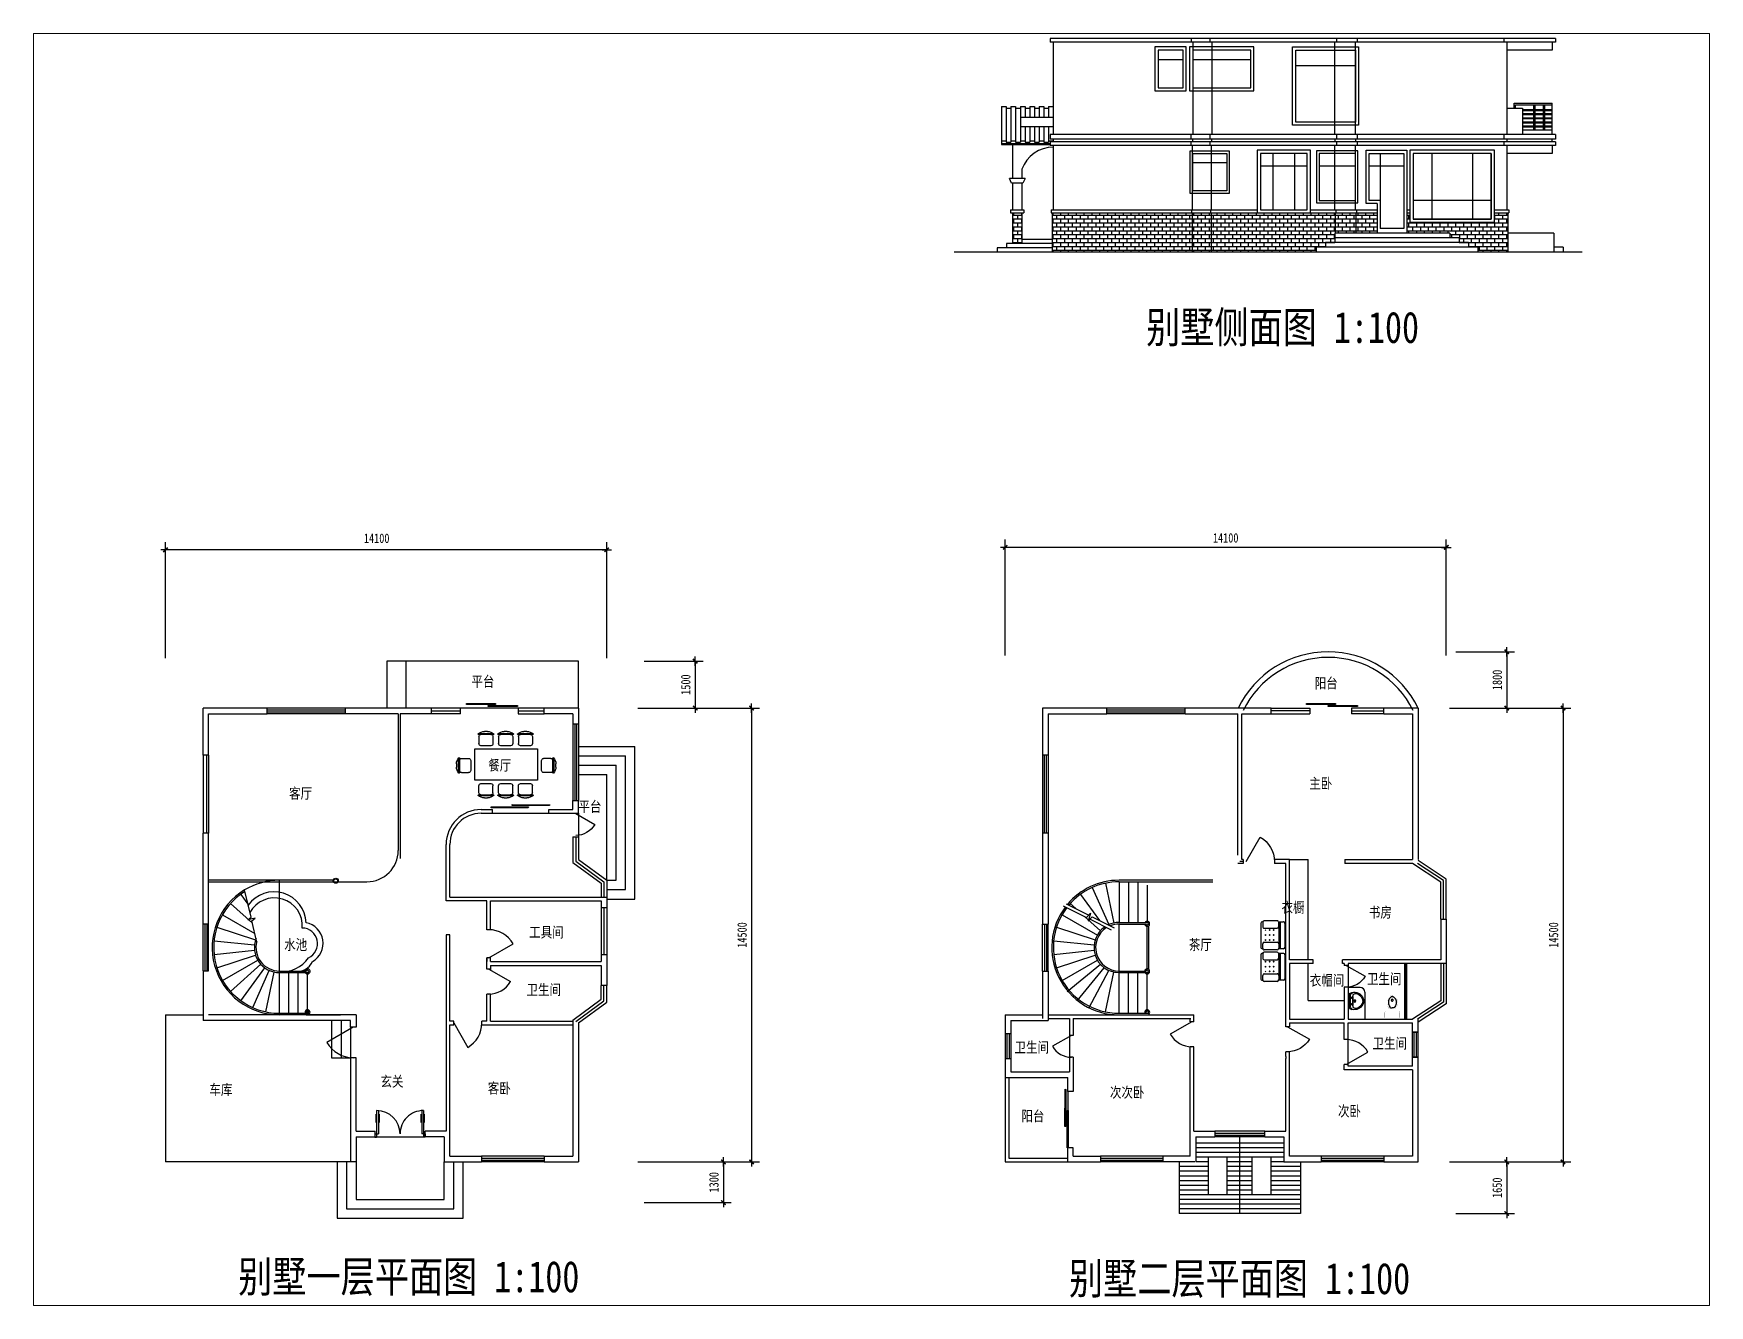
# Paper-space layout 'Layout1' of a CAD drawing. Header units: millimetres. Extents: x 26 to 231, y 20 to 176.
# The model-space entities are those that its viewports show. They can reach past a viewport. Long polylines and large blocks are cut down to what shows.
import ezdxf

# ---------------------------------------------------------------- set-up
doc = ezdxf.new("R2010")
doc.units = ezdxf.units.MM
for name, color, linetype in [('侧面', 254, 'Continuous'), ('墙体', 6, 'Continuous'), ('文字标注', 2, 'Continuous'), ('楼梯', 9, 'Continuous'), ('窗户', 4, 'Continuous'), ('长度标注', 3, 'Continuous')]:
    doc.layers.add(name, color=color, linetype=linetype)
doc.styles.get("Standard").update_dxf_attribs({"font": 'arial.ttf'})
doc.styles.add('黑体', font='simhei.ttf', dxfattribs={"width": 0.8})
doc.dimstyles.new('DIMN', dxfattribs={"dimtxt": 300, "dimasz": 1, "dimexe": 250, "dimexo": 300, "dimgap": 150, "dimtad": 1, "dimdec": 0, "dimzin": 0, "dimdsep": 46, "dimtxsty": '黑体', "dimblk": '_di', "dimcen": 0.09, "dimclrt": 7, "dimadec": 0, "dimazin": 0, "dimtfac": 1, "dimtdec": 0, "dimtix": 1, "dimtmove": 2, "dimatfit": 3, "dimldrblk": '_di', "dimfxl": 1, "dimtolj": 1, "dimtzin": 0, "dimarcsym": 0})

psp = doc.layouts.get("Layout1")

msp = doc.modelspace()

# ---------------------------------------------------------------- texts
at = {"layer": '文字标注', "style": '黑体', "width": 0.8}
for s, height, p in [('别墅侧面图 1:100', 1000, (41925, 43137.2)), ('平台', 336.68, (20360.4, 32152.3)), ('阳台', 336.68, (47313.3, 32099.7)), ('餐厅', 336.68, (20901.2, 29476.9)), ('客厅', 336.68, (14536, 28577.8)), ('主卧', 336.68, (47138.6, 28893.7)), ('平台', 336.68, (23785.4, 28155)), ('衣橱', 336.68, (46251.1, 24932.1)), ('书房', 336.68, (49043, 24777.7)), ('水池', 336.68, (14378.2, 23741.7)), ('工具间', 336.68, (22209.1, 24140.2)), ('茶厅', 336.68, (43290.3, 23741.6)), ('卫生间', 336.68, (48980.8, 22649.5)), ('卫生间', 336.68, (22124.1, 22304.4)), ('衣帽间', 336.68, (47155.4, 22601.6)), ('卫生间', 336.68, (49159.7, 20591.3)), ('卫生间', 336.68, (37719.4, 20464)), ('车库', 336.68, (11989.2, 19110.5)), ('玄关', 336.68, (17457, 19373.9)), ('客卧', 336.68, (20886.9, 19156.6)), ('次次卧', 336.68, (40768.8, 19024)), ('次卧', 336.68, (48055.5, 18426.6)), ('阳台', 336.68, (37941.2, 18267.8)), ('别墅一层平面图 1:100', 1000, (12908.9, 12806.1)), ('别墅二层平面图 1:100', 1000, (39458.8, 12745.9))]:
    msp.add_text(s, height=height, dxfattribs=at).set_placement(p)

# ---------------------------------------------------------------- blocks, each defined once
blk = doc.blocks.new('_di')
blk.add_line((-150, 0), (150, 0))
at = {"const_width": 50}
blk.add_lwpolyline([(-70, -70), (70, 70)], dxfattribs=at)
blk = doc.blocks.new('*D16')
at = {"layer": 'Defpoints', "color": 0, "transparency": 16777216}
for p in [(10585, 36526), (10585, 32770), (24685, 32769)]:
    blk.add_point(p, dxfattribs=at)
at = {"layer": '长度标注', "color": 0, "lineweight": -2, "transparency": 16777216}
for p, q in [((10585, 33070), (10585, 36776)), ((24685, 36526), (10586, 36526)), ((24685, 33069), (24686, 36776))]:
    blk.add_line(p, q, dxfattribs=at)
for p, rotation in [((10585, 36526), 179.9996573850728), ((24686, 36526), 359.9996573850728)]:
    blk.add_blockref('_di', p, dxfattribs=dict(at, rotation=rotation))
at = {"layer": '长度标注', "color": 7, "transparency": 16777216, "insert": (17335, 36894), "char_height": 300, "attachment_point": 5, "rotation": 359.9997, "style": '黑体'}
blk.add_mtext('\\A1;14100', dxfattribs=at)
blk = doc.blocks.new('door')
for p, q in [((-0.483, 0.396), (-0.483, 0.235)), ((-0.467, 0.471), (-0.467, -0.062)), ((-0.433, 0.47), (-0.433, 0.004)), ((-0.417, 0.396), (-0.417, 0.235)), ((0.417, 0.396), (0.417, 0.235)), ((0.433, 0.47), (0.433, 0.004)), ((0.467, 0.471), (0.467, -0.062)), ((0.483, 0.396), (0.483, 0.235)), ((-0.5, 0.004), (-0.433, 0.004)), ((-0.5, 0.004), (-0.5, -0.062)), ((0.5, 0.004), (0.433, 0.004)), ((0.5, 0.004), (0.5, -0.062)), ((-0.5, -0.062), (-0.467, -0.062)), ((0.5, -0.062), (0.467, -0.062))]:
    blk.add_line(p, q)
for centre, start, end in [((-0.467, 0.004), 0, 90), ((0.467, 0.004), 90, 180)]:
    blk.add_arc(centre, 0.467, start, end)
blk = doc.blocks.new('_db')
blk.add_line((-0.5, 0), (0, -0.866))
blk.add_arc((-0.5, 0), 1, 300, 0)
blk = doc.blocks.new('_wb')
for p, q in [((-0.5, 0.5), (0.5, 0.5)), ((0.5, 0.167), (-0.5, 0.167)), ((0.5, -0.167), (-0.5, -0.167)), ((-0.5, -0.5), (0.5, -0.5))]:
    blk.add_line(p, q)
blk = doc.blocks.new('*D10')
at = {"layer": 'Defpoints', "color": 0, "transparency": 16777216}
for p in [(51318, 31470), (51318, 16970), (55248, 16970)]:
    blk.add_point(p, dxfattribs=at)
at = {"layer": '长度标注', "color": 0, "lineweight": -2, "transparency": 16777216}
for p, q in [((51618, 31470), (55498, 31470)), ((55248, 31469), (55248, 16971)), ((51618, 16970), (55498, 16970))]:
    blk.add_line(p, q, dxfattribs=at)
for p, rotation in [((55248, 31470), 90), ((55248, 16970), 270)]:
    blk.add_blockref('_di', p, dxfattribs=dict(at, rotation=rotation))
at = {"layer": '长度标注', "color": 7, "transparency": 16777216, "insert": (54946, 24220), "char_height": 300, "attachment_point": 5, "rotation": 90, "style": '黑体'}
blk.add_mtext('\\A1;14500', dxfattribs=at)
blk = doc.blocks.new('*D11')
at = {"layer": 'Defpoints', "color": 0, "transparency": 16777216}
for p in [(25385, 31470), (25385, 16970), (29315, 16970)]:
    blk.add_point(p, dxfattribs=at)
at = {"layer": '长度标注', "color": 0, "lineweight": -2, "transparency": 16777216}
for p, q in [((25685, 31470), (29565, 31470)), ((29315, 31469), (29315, 16971)), ((25685, 16970), (29565, 16970))]:
    blk.add_line(p, q, dxfattribs=at)
for p, rotation in [((29315, 31470), 90), ((29315, 16970), 270)]:
    blk.add_blockref('_di', p, dxfattribs=dict(at, rotation=rotation))
at = {"layer": '长度标注', "color": 7, "transparency": 16777216, "insert": (29013, 24220), "char_height": 300, "attachment_point": 5, "rotation": 90, "style": '黑体'}
blk.add_mtext('\\A1;14500', dxfattribs=at)
blk = doc.blocks.new('mt2')
for p, q in [((240, 0), (-240, 0)), ((-237, 0), (239, 0)), ((240, 0), (270, -79)), ((-213, -36), (-271, -91)), ((-240, 0), (-270, -79)), ((-179, -23), (181, -23)), ((141, -105), (-141, -105)), ((-141, -105), (141, -105)), ((217, -37), (274, -95))]:
    blk.add_line(p, q)
for centre, radius in [((-99, -65), 16.3), ((2, -172), 31.6), ((2, -172), 23), ((101, -65), 16.3)]:
    blk.add_circle(centre, radius)
for centre, radius, start, end in [((28, -152), 307, 166.1751, 244.7296), ((-141, -205), 100, 90, 190.5602), ((0, -179), 243, 190.5602, 349.4398), ((-179, -73), 50, 90, 133.181), ((0, -201), 250, 245.8071, 296.4628), ((28, -152), 307, 266.589, 266.5936), ((-28, -152), 307, 297.0639, 13.8249), ((141, -205), 100, 349.4398, 90), ((181, -73), 50, 44.5607, 90)]:
    blk.add_arc(centre, radius, start, end)
at = {"width": 0.8, "flags": 9}
for tag in ['XSIZE', 'YSIZE']:
    blk.add_attdef(tag, (0, 0), '', height=0.5, dxfattribs=at)
blk = doc.blocks.new('*D12')
at = {"layer": 'Defpoints', "color": 0, "transparency": 16777216}
for p in [(25585, 16970), (25585, 15670), (28415, 15670)]:
    blk.add_point(p, dxfattribs=at)
at = {"layer": '长度标注', "color": 0, "lineweight": -2, "transparency": 16777216}
for p, q in [((25885, 16970), (28665, 16970)), ((28415, 16969), (28415, 15671)), ((25885, 15670), (28665, 15670))]:
    blk.add_line(p, q, dxfattribs=at)
for p, rotation in [((28415, 16970), 90), ((28415, 15670), 270)]:
    blk.add_blockref('_di', p, dxfattribs=dict(at, rotation=rotation))
at = {"layer": '长度标注', "color": 7, "transparency": 16777216, "insert": (28113, 16320), "char_height": 300, "attachment_point": 5, "rotation": 90, "style": '黑体'}
blk.add_mtext('\\A1;1300', dxfattribs=at)
blk = doc.blocks.new('tlm')
for points in [[(0.18, 0.178), (0.177, 0.16), (-0.617, 0.16), (-0.617, 0.181)], [(0.632, 0.226), (0.629, 0.208), (-0.164, 0.208), (-0.164, 0.229)]]:
    blk.add_lwpolyline(points, close=True)
blk = doc.blocks.new('_gc')
for p, q in [((-0.5, -0.5), (-0.5, 0.5)), ((-0.5, 0.2), (0.5, 0.2)), ((0.5, -0.5), (0.5, 0.5)), ((-0.5, -0.2), (0.5, -0.2))]:
    blk.add_line(p, q)
blk = doc.blocks.new('mt1')
for p, q in [((-572, 18), (-536, 18)), ((-572, 18), (-572, 18)), ((-536, -22), (-572, -21))]:
    blk.add_line(p, q)
at = {"const_width": 1.5}
for points in [[(-715, 0, -0.037932), (-709, 28, -0.057502), (-702, 46, -0.011128), (-686, 72, -0.047419), (-682, 78, -0.013557), (-669, 92, -0.010422), (-651, 109, -0.006492), (-632, 126, -0.010986), (-621, 135, -0.031118), (-607, 144, -0.031821), (-592, 152, -0.025304), (-572, 159, -0.028493), (-555, 164), (-520, 171), (-500, 175, -0.104917), (-492, 175, 0.047512), (-474, 173, 0.018859), (-460, 173, -0.025251), (-449, 173, -0.024361), (-434, 171, -0.018727), (-416, 168, -0.011084), (-401, 164, -0.017664), (-391, 161, -0.012553), (-375, 154, -0.012341), (-358, 147), (-320, 128, -0.005054), (-308, 122, -0.002567), (-285, 110)], [(-715, 0, 0.037932), (-709, -28, 0.057502), (-702, -46, 0.011128), (-686, -72, 0.047419), (-682, -78, 0.013557), (-669, -92, 0.010422), (-651, -109, 0.006492), (-632, -126, 0.010986), (-621, -135, 0.031118), (-607, -144, 0.031821), (-592, -152, 0.025304), (-572, -159, 0.028493), (-555, -164), (-520, -171), (-500, -175, 0.104917), (-492, -175, -0.047512), (-474, -173, -0.018859), (-460, -173, 0.025251), (-449, -173, 0.024361), (-434, -171, 0.018727), (-416, -168, 0.011084), (-401, -164, 0.017664), (-391, -161, 0.012553), (-375, -154, 0.012341), (-358, -147), (-320, -128, 0.005054), (-308, -122, 0.002567), (-285, -110)], [(-155, 240, 0.414214), (-220, 175, 0.414214)], [(-220, -175, 0.414214), (-155, -240, 0.414214)]]:
    blk.add_lwpolyline(points, format="xyb", dxfattribs=at)
for points in [[(-672, -1, -0.054114), (-666, 25, -0.08891), (-658, 39, -0.006714), (-643, 55, -0.014531), (-636, 63, -0.010713), (-618, 80, -0.017575), (-606, 90, -0.037222), (-591, 100, -0.034599), (-573, 109, -0.02298), (-556, 115, -0.023613), (-539, 119, -0.014842), (-522, 122, -0.012533), (-502, 125, -0.021838), (-477, 126, -0.029407), (-459, 125, -0.029465), (-436, 121, -0.031881), (-416, 114), (-371, 97), (-337, 83, -0.135973), (-324, 73, -0.099517), (-314, 52, -0.016651), (-311, 40, -0.010977), (-308, 20, -0.015331), (-308, 12, -0.010106), (-307, -1)], [(-672, -1, 0.054114), (-666, -26, 0.08891), (-658, -40, 0.006714), (-643, -57, 0.014531), (-636, -64, 0.010713), (-618, -82, 0.017575), (-606, -92, 0.037222), (-591, -102, 0.034599), (-573, -111, 0.02298), (-556, -117, 0.023613), (-539, -121, 0.014842), (-522, -124, 0.012533), (-502, -126, 0.021838), (-477, -127, 0.029407), (-459, -126, 0.029465), (-436, -122, 0.031881), (-416, -116), (-371, -99), (-337, -85, 0.135973), (-324, -75, 0.099517), (-314, -54, 0.016651), (-311, -41, 0.010977), (-308, -21, 0.015331), (-308, -13, 0.010106), (-307, -1)]]:
    blk.add_lwpolyline(points, format="xyb")
for points in [[(-220, 110), (-285, 110)], [(-220, 175), (-220, -175)], [(0, 240), (-155, 240)], [(0, -240), (0, 240)], [(-285, -110), (-220, -110)], [(-155, -240), (0, -240)]]:
    blk.add_lwpolyline(points, dxfattribs=at)
for centre, radius, start, end in [((-549, -3), 33.2, 100.0495, 259.9505), ((-536, -2), 20, 270, 90)]:
    blk.add_arc(centre, radius, start, end)
at = {"width": 0.8, "flags": 9}
for tag in ['XSIZE', 'YSIZE']:
    blk.add_attdef(tag, (0, 0), '', height=0.5, dxfattribs=at)
blk = doc.blocks.new('*D17')
at = {"layer": 'Defpoints', "color": 0, "transparency": 16777216}
for p in [(37418, 36606), (37418, 32849), (51518, 32849)]:
    blk.add_point(p, dxfattribs=at)
at = {"layer": '长度标注', "color": 0, "lineweight": -2, "transparency": 16777216}
for p, q in [((37418, 33149), (37418, 36856)), ((51517, 36606), (37419, 36606)), ((51518, 33149), (51518, 36856))]:
    blk.add_line(p, q, dxfattribs=at)
for p, rotation in [((37418, 36606), 179.9996573850728), ((51518, 36606), 359.9996573850728)]:
    blk.add_blockref('_di', p, dxfattribs=dict(at, rotation=rotation))
at = {"layer": '长度标注', "color": 7, "transparency": 16777216, "insert": (44468, 36907), "char_height": 300, "attachment_point": 5, "rotation": 359.9997, "style": '黑体'}
blk.add_mtext('\\A1;14100', dxfattribs=at)
blk = doc.blocks.new('cz')
for p, q in [((-689, 1088), (-589, 1088)), ((-57, 1088), (42, 1088)), ((574, 1088), (673, 1088)), ((-869, 988), (-409, 988)), ((-864, 920), (-864, 695)), ((-797, 628), (-482, 628)), ((-414, 920), (-414, 695)), ((-238, 988), (222, 988)), ((-233, 920), (-233, 695)), ((-165, 628), (150, 628)), ((217, 920), (217, 695)), ((394, 988), (854, 988)), ((399, 920), (399, 695)), ((466, 628), (781, 628)), ((849, 920), (849, 695)), ((-1614, -52), (-1614, 47)), ((-1514, -232), (-1514, 228)), ((-1447, 223), (-1222, 223)), ((-1154, -160), (-1154, 155)), ((-1023, 524), (-1023, -476)), ((977, 524), (-1023, 524)), ((977, -476), (977, 524)), ((1107, 155), (1107, -160)), ((1400, 223), (1175, 223)), ((1467, 228), (1467, -232)), ((1567, 47), (1567, -52)), ((-1447, -227), (-1222, -227)), ((-1023, -476), (977, -476)), ((1400, -227), (1175, -227)), ((-409, -940), (-869, -940)), ((-864, -873), (-864, -648)), ((-482, -580), (-797, -580)), ((-589, -1040), (-689, -1040)), ((-414, -873), (-414, -648)), ((222, -940), (-238, -940)), ((-233, -873), (-233, -648)), ((150, -580), (-165, -580)), ((42, -1040), (-57, -1040)), ((217, -873), (217, -648)), ((854, -940), (394, -940)), ((399, -873), (399, -648)), ((781, -580), (466, -580)), ((673, -1040), (574, -1040)), ((849, -873), (849, -648))]:
    blk.add_line(p, q)
for centre, radius, start, end in [((-679, 772), 316, 91.7651, 130.7265), ((-599, 772), 316, 49.2735, 88.2349), ((-48, 772), 316, 91.7651, 130.7265), ((32, 772), 316, 49.2735, 88.2349), ((584, 772), 316, 91.7651, 130.7265), ((664, 772), 316, 49.2735, 88.2349), ((-878, 1004), 10, 130.7265, 202.67), ((-869, 1008), 20, 202.67, 270), ((-639, -1690), 2713, 84.8023, 95.1977), ((-797, 920), 67.5, 90, 180), ((-797, 695), 67.5, 180, 270), ((-482, 920), 67.5, 0, 90), ((-482, 695), 67.5, 270, 0), ((-409, 1008), 20, 270, 337.33), ((-400, 1004), 10, 337.33, 49.2735), ((-247, 1004), 10, 130.7265, 202.67), ((-238, 1008), 20, 202.67, 270), ((-8, -1690), 2713, 84.8023, 95.1977), ((-165, 920), 67.5, 90, 180), ((-165, 695), 67.5, 180, 270), ((150, 920), 67.5, 0, 90), ((150, 695), 67.5, 270, 0), ((222, 1008), 20, 270, 337.33), ((232, 1004), 10, 337.33, 49.2735), ((384, 1004), 10, 130.7265, 202.67), ((394, 1008), 20, 202.67, 270), ((624, -1690), 2713, 84.8023, 95.1977), ((466, 920), 67.5, 90, 180), ((466, 695), 67.5, 180, 270), ((781, 920), 67.5, 0, 90), ((781, 695), 67.5, 270, 0), ((854, 1008), 20, 270, 337.33), ((863, 1004), 10, 337.33, 49.2735), ((-1299, 38), 316, 139.2735, 178.2349), ((1164, -2), 2713, 174.8023, 185.1977), ((-1530, 237), 10, 67.33, 139.2735), ((-1534, 228), 20, 0, 67.33), ((-1447, 155), 67.5, 90, 180), ((-1222, 155), 67.5, 0, 90), ((1175, 155), 67.5, 90, 180), ((1400, 155), 67.5, 0, 90), ((1487, 228), 20, 112.67, 180), ((1484, 237), 10, 40.7265, 112.67), ((-1210, -2), 2713, 354.8023, 5.1977), ((1252, 38), 316, 1.7651, 40.7265), ((-1299, -42), 316, 181.7651, 220.7265), ((-1530, -241), 10, 220.7265, 292.67), ((-1534, -232), 20, 292.67, 0), ((-1447, -160), 67.5, 180, 270), ((-1222, -160), 67.5, 270, 0), ((1175, -160), 67.5, 180, 270), ((1400, -160), 67.5, 270, 0), ((1487, -232), 20, 180, 247.33), ((1484, -241), 10, 247.33, 319.2735), ((1252, -42), 316, 319.2735, 358.2349), ((-869, -960), 20, 90, 157.33), ((-878, -957), 10, 157.33, 229.2735), ((-679, -725), 316, 229.2735, 268.2349), ((-639, 1737), 2713, 264.8023, 275.1977), ((-797, -648), 67.5, 90, 180), ((-797, -873), 67.5, 180, 270), ((-599, -725), 316, 271.7651, 310.7265), ((-482, -648), 67.5, 0, 90), ((-482, -873), 67.5, 270, 0), ((-409, -960), 20, 22.67, 90), ((-400, -957), 10, 310.7265, 22.67), ((-247, -957), 10, 157.33, 229.2735), ((-238, -960), 20, 90, 157.33), ((-8, 1737), 2713, 264.8023, 275.1977), ((-48, -725), 316, 229.2735, 268.2349), ((-165, -648), 67.5, 90, 180), ((-165, -873), 67.5, 180, 270), ((32, -725), 316, 271.7651, 310.7265), ((150, -648), 67.5, 0, 90), ((150, -873), 67.5, 270, 0), ((222, -960), 20, 22.67, 90), ((232, -957), 10, 310.7265, 22.67), ((384, -957), 10, 157.33, 229.2735), ((394, -960), 20, 90, 157.33), ((584, -725), 316, 229.2735, 268.2349), ((624, 1737), 2713, 264.8023, 275.1977), ((466, -648), 67.5, 90, 180), ((466, -873), 67.5, 180, 270), ((664, -725), 316, 271.7651, 310.7265), ((781, -648), 67.5, 0, 90), ((781, -873), 67.5, 270, 0), ((854, -960), 20, 22.67, 90), ((863, -957), 10, 310.7265, 22.67)]:
    blk.add_arc(centre, radius, start, end)
at = {"width": 0.8, "flags": 9}
for tag in ['XSIZE', 'YSIZE']:
    blk.add_attdef(tag, (0, 0), '', height=0.5, dxfattribs=at)
blk = doc.blocks.new('*D13')
at = {"layer": 'Defpoints', "color": 0, "transparency": 16777216}
for p in [(25585, 32970), (25585, 31470), (27515, 31470)]:
    blk.add_point(p, dxfattribs=at)
at = {"layer": '长度标注', "color": 0, "lineweight": -2, "transparency": 16777216}
for p, q in [((25885, 32970), (27765, 32970)), ((27515, 32969), (27515, 31471)), ((25885, 31470), (27765, 31470))]:
    blk.add_line(p, q, dxfattribs=at)
for p, rotation in [((27515, 32970), 90), ((27515, 31470), 270)]:
    blk.add_blockref('_di', p, dxfattribs=dict(at, rotation=rotation))
at = {"layer": '长度标注', "color": 7, "transparency": 16777216, "insert": (27213, 32220), "char_height": 300, "attachment_point": 5, "rotation": 90, "style": '黑体'}
blk.add_mtext('\\A1;1500', dxfattribs=at)
blk = doc.blocks.new('sf')
for p, q in [((-465, 250), (-465, 661)), ((-431, 711), (-431, 720)), ((-415, 711), (-275, 711)), ((381, 770), (-381, 770)), ((-225, 661), (-225, 250)), ((-136, 606), (-166, 637)), ((-166, 606), (-136, 637)), ((-9, 606), (21, 637)), ((21, 606), (-9, 637)), ((179, 606), (149, 637)), ((149, 606), (179, 637)), ((225, 661), (225, 250)), ((415, 711), (275, 711)), ((431, 711), (431, 720)), ((465, 250), (465, 661)), ((-431, 50), (-431, 203)), ((431, 200), (-431, 200)), ((431, 150), (-431, 150)), ((-275, 200), (-415, 200)), ((381, 0), (-381, 0)), ((-136, 469), (-166, 499)), ((-166, 469), (-136, 499)), ((-136, 342), (-166, 372)), ((-166, 342), (-136, 372)), ((21, 469), (-9, 499)), ((-9, 469), (21, 499)), ((21, 342), (-9, 372)), ((-9, 342), (21, 372)), ((179, 469), (149, 499)), ((149, 469), (179, 499)), ((179, 342), (149, 372)), ((149, 342), (179, 372)), ((275, 200), (415, 200)), ((431, 200), (431, 50))]:
    blk.add_line(p, q)
for centre, start, end in [((-415, 661), 90, 180), ((-381, 720), 90, 180), ((-275, 661), 0, 90), ((275, 661), 90, 180), ((381, 720), 360, 90), ((415, 661), 0, 90), ((-415, 250), 180, 270), ((-381, 50), 180, 270), ((-275, 250), 270, 0), ((275, 250), 180, 270), ((381, 50), 270, 0), ((415, 250), 270, 0)]:
    blk.add_arc(centre, 50, start, end)
at = {"flags": 9}
for tag in ['XSIZE', 'YSIZE']:
    blk.add_attdef(tag, (0, 0), '', height=0.5, dxfattribs=at)
blk = doc.blocks.new('*D14')
at = {"layer": 'Defpoints', "color": 0, "transparency": 16777216}
for p in [(51518, 33270), (51518, 31470), (53448, 31470)]:
    blk.add_point(p, dxfattribs=at)
at = {"layer": '长度标注', "color": 0, "lineweight": -2, "transparency": 16777216}
for p, q in [((51818, 33270), (53698, 33270)), ((53448, 33269), (53448, 31471)), ((51818, 31470), (53698, 31470))]:
    blk.add_line(p, q, dxfattribs=at)
for p, rotation in [((53448, 33270), 90), ((53448, 31470), 270)]:
    blk.add_blockref('_di', p, dxfattribs=dict(at, rotation=rotation))
at = {"layer": '长度标注', "color": 7, "transparency": 16777216, "insert": (53146, 32370), "char_height": 300, "attachment_point": 5, "rotation": 90, "style": '黑体'}
blk.add_mtext('\\A1;1800', dxfattribs=at)
blk = doc.blocks.new('*D15')
at = {"layer": 'Defpoints', "color": 0, "transparency": 16777216}
for p in [(51518, 16970), (51518, 15320), (53448, 15320)]:
    blk.add_point(p, dxfattribs=at)
at = {"layer": '长度标注', "color": 0, "lineweight": -2, "transparency": 16777216}
for p, q in [((51818, 16970), (53698, 16970)), ((53448, 16969), (53448, 15321)), ((51818, 15320), (53698, 15320))]:
    blk.add_line(p, q, dxfattribs=at)
for p, rotation in [((53448, 16970), 90), ((53448, 15320), 270)]:
    blk.add_blockref('_di', p, dxfattribs=dict(at, rotation=rotation))
at = {"layer": '长度标注', "color": 7, "transparency": 16777216, "insert": (53146, 16145), "char_height": 300, "attachment_point": 5, "rotation": 90, "style": '黑体'}
blk.add_mtext('\\A1;1650', dxfattribs=at)

# ---------------------------------------------------------------- dimensions: what is measured, and where the dimension line sits
at = {"layer": '长度标注'}
dim = msp.add_linear_dim(base=(10585.4, 36526.1), p1=(24685.5, 32769.5), p2=(10585.4, 32769.6), angle=179.99966, dimstyle='DIMN', override={"dimtxsty": '黑体', "dimsah": 1, "dimse1": 0, "dimse2": 0}, dxfattribs=at)
dim.commit()
dim.dimension.update_dxf_attribs({"geometry": '*D16', "text_midpoint": (17335.5, 36894.5), "dimtype": 161})
dim = msp.add_aligned_dim(p1=(51518.2, 32849.1), p2=(37418.1, 32849.1), distance=-3756.5, dimstyle='DIMN', override={"dimtxsty": '黑体', "dimsah": 1, "dimse1": 0, "dimse2": 0}, dxfattribs=at)
dim.commit()
dim.dimension.update_dxf_attribs({"geometry": '*D17', "text_midpoint": (44468.2, 36907.3)})
for base, p1, p2, picture, middle in [((53447.7, 31469.6), (51518.1, 33269.6), (51518.1, 31469.6), '*D14', (53146, 32369.6)), ((27515, 31469.6), (25585.4, 32969.6), (25585.4, 31469.6), '*D13', (27213.3, 32219.6))]:
    dim = msp.add_linear_dim(base=base, p1=p1, p2=p2, angle=90, dimstyle='DIMN', dxfattribs=at)
    dim.commit()
    dim.dimension.update_dxf_attribs({"geometry": picture, "text_midpoint": middle})
for base, p1, p2, picture, middle in [((29315, 16969.6), (25385.4, 31469.6), (25385.4, 16969.6), '*D11', (29013.3, 24219.6)), ((55247.7, 16969.6), (51318.1, 31469.6), (51318.1, 16969.6), '*D10', (54946, 24219.6)), ((28415, 15669.6), (25585.4, 16969.6), (25585.4, 15669.6), '*D12', (28113.3, 16319.6)), ((53447.7, 15319.6), (51518.1, 16969.6), (51518.1, 15319.6), '*D15', (53146, 16144.6))]:
    dim = msp.add_linear_dim(base=base, p1=p1, p2=p2, angle=90, dimstyle='DIMN', override={"dimtxsty": '黑体', "dimsah": 1, "dimse1": 0, "dimse2": 0}, dxfattribs=at)
    dim.commit()
    dim.dimension.update_dxf_attribs({"geometry": picture, "text_midpoint": middle})

# ---------------------------------------------------------------- hatches: boundary and pattern name
at = {"layer": '墙体'}
h = msp.add_hatch(dxfattribs=at)
h.set_pattern_fill('BRICK', color=1, scale=500, style=0)
h.set_pattern_definition([(0, (-170551.03, 168722.24), (0, 125), []), (90, (-170551.03, 168722.24), (-250, 2e-14), [125, -125]), (90, (-170426.03, 168722.24), (-250, 2e-14), [-125, 125])])
h.paths.add_polyline_path([(37655.3, 46316.4), (37955.3, 46316.4), (37955.3, 47292.4), (37655.3, 47292.4)])
h.paths.add_polyline_path([(38925.3, 47292.4), (38925.3, 46042.4), (43396, 46042.4), (43396, 47292.4)])
h.paths.add_polyline_path([(47355.3, 46042.4), (47355.3, 46192.4), (47655.3, 46192.4), (47655.3, 46342.4), (47955.3, 46342.4), (47955.3, 46642.4), (47975.3, 46642.4), (47975.3, 47292.4), (43999.8, 47292.4), (43999.8, 46042.4)])
h.paths.add_polyline_path([(43396, 46042.4), (43999.8, 46042.4), (43999.8, 47292.4), (43396, 47292.4)])
h.paths.add_polyline_path([(48635.3, 47292.4), (47975.3, 47292.4), (47975.3, 46642.4), (48635.3, 46642.4)])
h.paths.add_polyline_path([(48635.3, 46642.4), (49306.9, 46642.4), (49306.9, 47292.4), (48635.3, 47292.4)])
h.paths.add_polyline_path([(51630.1, 46642.4), (51630.1, 46492.4), (51930.1, 46492.4), (51930.1, 46342.4), (52230.1, 46342.4), (52230.1, 46192.4), (52530.1, 46192.4), (52530.1, 46042.4), (53486.9, 46042.4), (53486.9, 47292.4), (53056.9, 47292.4), (53056.9, 46992.4), (50356.9, 46992.4), (50356.9, 47292.4), (50256.9, 47292.4), (50256.9, 46642.4)])

# ---------------------------------------------------------------- linework, layer by layer
for p, q in [((42305.3, 52192.5), (43105.3, 52192.5)), ((43416, 52192.5), (45270.3, 52192.5)), ((48615.3, 51992.4), (46705, 51992.4)), ((44500.4, 48892.4), (43416, 48892.4)), ((45575.3, 48792.5), (47075.3, 48792.5)), ((47454.9, 48792.4), (48615.3, 48792.4)), ((23785.4, 32969.6), (17662, 32969.6)), ((23785.4, 31469.6), (23785.4, 32969.6)), ((16335.4, 31469.6), (13835.4, 31469.6)), ((13835.4, 31409.6), (16335.4, 31409.6)), ((13835.4, 31349.6), (16335.4, 31349.6)), ((16335.4, 31289.6), (13835.4, 31289.6)), ((18025.4, 31289.6), (18025.4, 26920.9)), ((18085.4, 31289.6), (18085.4, 26665)), ((43168.1, 31469.6), (40668.1, 31469.6)), ((40668.1, 31409.6), (43168.1, 31409.6)), ((40668.1, 31349.6), (43168.1, 31349.6)), ((43168.1, 31289.6), (40668.1, 31289.6)), ((23605.4, 30969.6), (23605.4, 28519.6)), ((23665.4, 30969.6), (23665.4, 28519.6)), ((23725.4, 30969.6), (23725.4, 28519.6)), ((23785.4, 30969.6), (23785.4, 28519.6)), ((23785.4, 30244.3), (25585.4, 30244.3)), ((25585.4, 25369.6), (25585.4, 30244.3)), ((11785.4, 29969.3), (11785.4, 27469.3)), ((11905.4, 27469.3), (11905.4, 29969.3)), ((11965.4, 29969.3), (11965.4, 27469.3)), ((23785.4, 29944.3), (25285.4, 29944.3)), ((23785.4, 29644.3), (24985.4, 29644.3)), ((24985.4, 25969.6), (24985.4, 29644.3)), ((25285.4, 25669.6), (25285.4, 29944.3)), ((38618.1, 29969.3), (38618.1, 27469.3)), ((38678.1, 27469.3), (38678.1, 29969.3)), ((38738.1, 27469.3), (38738.1, 29969.3)), ((38798.1, 29969.3), (38798.1, 27469.3)), ((23785.4, 29344.3), (24685.4, 29344.3)), ((24685.4, 25969.2), (24685.4, 29344.3)), ((21035.4, 28109.6), (22835.4, 28109.6)), ((23785.4, 28109.6), (23785.4, 27359.6)), ((46508.1, 26629.6), (47108.1, 26629.6)), ((47108.1, 23429.6), (47108.1, 26629.6)), ((48278.1, 26629.6), (48278.1, 26509.6)), ((48278.1, 26629.6), (50438.1, 26629.6)), ((50435.8, 26509.6), (48278.1, 26509.6)), ((11965.4, 25980.9), (15950.1, 25980.9)), ((11965.4, 25920.9), (17025.4, 25920.9)), ((14226.3, 23019.6), (14226.3, 25969.6)), ((24685.4, 25969.6), (24985.4, 25969.6)), ((24685.4, 25669.6), (25285.4, 25669.6)), ((24685.4, 25369.6), (25585.4, 25369.6)), ((41059, 23019.6), (41059, 24569.6)), ((47108.1, 22129.6), (47108.1, 23309.6)), ((48378.1, 23249.6), (48378.1, 22549.6)), ((50194.6, 21542.9), (50194.6, 23309.6)), ((50224.6, 21542.9), (50224.6, 23309.6)), ((50254.6, 21529.6), (50254.6, 23309.6)), ((48760.3, 22547.3), (48400.3, 22547.3)), ((47108.1, 22129.6), (48258.1, 22129.6)), ((48910.3, 22397.3), (48910.3, 21529.6)), ((10585.4, 21669.6), (10585.4, 16969.6)), ((10585.4, 21669.6), (11785.4, 21669.6)), ((15895.4, 21489.6), (15895.4, 20300.6)), ((16195.4, 21489.6), (16195.4, 20300.6)), ((16495.4, 21270.6), (16495.4, 20300.6)), ((39478.1, 21013.6), (39478.1, 20313.6)), ((48378.1, 20079.6), (48378.1, 20879.6)), ((15895.4, 20300.6), (16495.4, 20300.6)), ((37418.1, 19669.6), (37418.1, 16969.6)), ((37538.1, 19669.6), (37538.1, 17089.6)), ((39418.1, 19219.6), (39418.1, 17419.6)), ((18880.8, 17757.8), (17280.8, 17757.8)), ((45718.1, 17949.6), (44118.1, 17949.6)), ((44118.1, 17889.6), (45718.1, 17889.6)), ((44118.1, 17829.6), (45718.1, 17829.6)), ((45718.1, 17769.6), (44118.1, 17769.6)), ((44918.1, 15319.6), (44918.1, 17769.6)), ((22685.4, 17149.6), (20685.4, 17149.6)), ((46328.1, 17569.6), (43508.1, 17569.6)), ((46328.1, 17419.6), (43508.1, 17419.6)), ((46328.1, 17269.6), (43508.1, 17269.6)), ((16675.4, 16969.6), (10585.4, 16969.6)), ((20685.4, 17089.6), (22685.4, 17089.6)), ((20685.4, 17029.6), (22685.4, 17029.6)), ((22685.4, 16969.6), (20685.4, 16969.6)), ((37418.1, 16969.6), (39538.1, 16969.6)), ((37538.1, 17089.6), (39418.1, 17089.6)), ((42978.1, 16969.6), (42978.1, 15319.6)), ((43918.1, 16819.6), (42978.1, 16819.6)), ((43918.1, 16669.6), (42978.1, 16669.6)), ((46328.1, 17119.6), (43508.1, 17119.6)), ((43918.1, 16969.6), (43508.1, 16969.6)), ((43918.1, 15919.6), (43918.1, 17119.6)), ((44518.1, 15919.6), (44518.1, 17119.6)), ((45318.1, 16969.6), (44518.1, 16969.6)), ((45318.1, 16819.6), (44518.1, 16819.6)), ((45318.1, 16669.6), (44518.1, 16669.6)), ((45318.1, 15919.6), (45318.1, 17119.6)), ((45918.1, 15919.6), (45918.1, 17119.6)), ((46328.1, 16969.6), (45918.1, 16969.6)), ((46858.1, 16819.6), (45918.1, 16819.6)), ((46858.1, 16669.6), (45918.1, 16669.6)), ((46858.1, 16969.6), (46858.1, 15319.6)), ((43918.1, 16519.6), (42978.1, 16519.6)), ((43918.1, 16369.6), (42978.1, 16369.6)), ((43918.1, 16219.6), (42978.1, 16219.6)), ((43918.1, 16069.6), (42978.1, 16069.6)), ((45318.1, 16519.6), (44518.1, 16519.6)), ((45318.1, 16369.6), (44518.1, 16369.6)), ((45318.1, 16219.6), (44518.1, 16219.6)), ((45318.1, 16069.6), (44518.1, 16069.6)), ((46858.1, 16519.6), (45918.1, 16519.6)), ((46858.1, 16369.6), (45918.1, 16369.6)), ((46858.1, 16219.6), (45918.1, 16219.6)), ((46858.1, 16069.6), (45918.1, 16069.6)), ((46858.1, 15919.6), (42978.1, 15919.6)), ((46858.1, 15769.6), (42978.1, 15769.6)), ((46858.1, 15619.6), (42978.1, 15619.6)), ((46858.1, 15469.6), (42978.1, 15469.6)), ((46858.1, 15319.6), (42978.1, 15319.6))]:
    msp.add_line(p, q)
for points in [[(17662, 32969.6), (17662, 31471.2)], [(18262, 32969.6), (18262, 31471.2)], [(16075.4, 16969.6), (16075.4, 15169.6), (20095.4, 15169.6), (20095.4, 16969.6)], [(16375.4, 16969.6), (16375.4, 15469.6), (19795.4, 15469.6), (19795.4, 16969.6)], [(16675.4, 16969.6), (16675.4, 15769.6), (19495.4, 15769.6), (19495.4, 16969.6)]]:
    msp.add_lwpolyline(points)
for radius in [80, 60]:
    msp.add_circle((16025.4, 25953.9), radius)
for centre, radius, start, end in [((47741.6, 30071.7), 3198.2, 25.9179, 154.07299), ((47741.6, 30071.7), 3018.2, 25.9179, 154.07299), ((17025.4, 26920.9), 1000, 270, 0), ((14226.3, 23819.6), 2150, 90, 121.1525), ((14057, 24575.4), 1023, 1.99765, 144.0911), ((14069.9, 24518.5), 887.7, 355.12569, 152.09202), ((14947.3, 23946.3), 496.8, 294.90326, 89.18391), ((14953.2, 23953.5), 669.5, 299.92907, 79.14249), ((14361.1, 24003.7), 943.9, 261.78884, 327.43328), ((48760.3, 22397.3), 150, 0, 90)]:
    msp.add_arc(centre, radius, start, end)
at = {"layer": '侧面'}
for p, q in [((55002.4, 52862.4), (38855.3, 52862.4)), ((38855.3, 52862.4), (38855.3, 52742.4)), ((55002.4, 52742.4), (38855.3, 52742.4)), ((38955.3, 52742.4), (38955.3, 49792.4)), ((43359.1, 52862.4), (43359.1, 52742.4)), ((43416, 52742.4), (43416, 49792.4)), ((43962.8, 52862.4), (43962.8, 52742.4)), ((44019.8, 52742.4), (44019.8, 49792.4)), ((47955.3, 49792.4), (47955.3, 52742.4)), ((48013, 52862.4), (48013, 52742.4)), ((48615.3, 49792.4), (48615.3, 52742.4)), ((48673, 52862.4), (48673, 52742.4)), ((53356.9, 52862.4), (53356.9, 52742.4)), ((53456.9, 52742.4), (53456.9, 49792.4)), ((54902.4, 52492.4), (53456.9, 52492.4)), ((54902.4, 52742.4), (54902.4, 52492.4)), ((55002.4, 52862.4), (55002.4, 52742.4)), ((55002.4, 52862.4), (55002.4, 52742.4)), ((37305.3, 50692.4), (37455.3, 50692.4)), ((37305.3, 50692.4), (37305.3, 49473.2)), ((37455.3, 50692.4), (37455.3, 49554.5)), ((37455.3, 50642.4), (37605.3, 50642.4)), ((37605.3, 50692.4), (37605.3, 49554.5)), ((37605.3, 50692.4), (37755.3, 50692.4)), ((37755.3, 50692.4), (37755.3, 49554.5)), ((37755.3, 50642.4), (37905.3, 50642.4)), ((37905.3, 50692.4), (37905.3, 49554.5)), ((37905.3, 50692.4), (38055.3, 50692.4)), ((37905.3, 50351.1), (38955.3, 50351.1)), ((38055.3, 50692.4), (38055.3, 50351.1)), ((38055.3, 50642.4), (38205.3, 50642.4)), ((38205.3, 50692.4), (38205.3, 50351.1)), ((38205.3, 50692.4), (38355.3, 50692.4)), ((38355.3, 50692.4), (38355.3, 50351.1)), ((38355.3, 50642.4), (38505.3, 50642.4)), ((38505.3, 50692.4), (38505.3, 50351.1)), ((38505.3, 50692.4), (38655.3, 50692.4)), ((38655.3, 50692.4), (38655.3, 50351.1)), ((38655.3, 50642.4), (38805.3, 50642.4)), ((38805.3, 50692.4), (38805.3, 50351.1)), ((38805.3, 50692.4), (38955.3, 50692.4)), ((53456.9, 50642.4), (53956.9, 50642.4)), ((53956.9, 50642.4), (53956.9, 49792.4)), ((53956.9, 50592.4), (54306.9, 50592.4)), ((53956.9, 50562.4), (54306.9, 50562.4)), ((53956.9, 50462.4), (54306.9, 50462.4)), ((53956.9, 50432.4), (54306.9, 50432.4)), ((54306.9, 50742.4), (54306.9, 49942.4)), ((54346.9, 50742.4), (54346.9, 49942.4)), ((54346.9, 50592.4), (54616.1, 50592.4)), ((54346.9, 50562.4), (54616.1, 50562.4)), ((54346.9, 50462.4), (54616.1, 50462.4)), ((54346.9, 50432.4), (54616.1, 50432.4)), ((54616.1, 50742.4), (54616.1, 49942.4)), ((54656.1, 50742.4), (54656.1, 49942.4)), ((54656.1, 50592.4), (54902.4, 50592.4)), ((54656.1, 50562.4), (54902.4, 50562.4)), ((54656.1, 50462.4), (54902.4, 50462.4)), ((54656.1, 50432.4), (54902.4, 50432.4)), ((54902.4, 49792.4), (54902.4, 50792.4)), ((37905.3, 50055.5), (38955.3, 50055.5)), ((38055.3, 50055.5), (38055.3, 49554.5)), ((38205.3, 50055.5), (38205.3, 49554.5)), ((38355.3, 50055.5), (38355.3, 49554.5)), ((38505.3, 50055.5), (38505.3, 49554.5)), ((38655.3, 50055.5), (38655.3, 49554.5)), ((38805.3, 50055.5), (38805.3, 49554.5)), ((53956.9, 50332.4), (54306.9, 50332.4)), ((53956.9, 50302.4), (54306.9, 50302.4)), ((53956.9, 50202.4), (54306.9, 50202.4)), ((53956.9, 50172.4), (54306.9, 50172.4)), ((53956.9, 50072.4), (54306.9, 50072.4)), ((53956.9, 50042.4), (54306.9, 50042.4)), ((53956.9, 49942.4), (54902.4, 49942.4)), ((54346.9, 50332.4), (54616.1, 50332.4)), ((54346.9, 50302.4), (54616.1, 50302.4)), ((54346.9, 50202.4), (54616.1, 50202.4)), ((54346.9, 50172.4), (54616.1, 50172.4)), ((54346.9, 50072.4), (54616.1, 50072.4)), ((54346.9, 50042.4), (54616.1, 50042.4)), ((54656.1, 50332.4), (54902.4, 50332.4)), ((54656.1, 50302.4), (54902.4, 50302.4)), ((54656.1, 50202.4), (54902.4, 50202.4)), ((54656.1, 50172.4), (54902.4, 50172.4)), ((54656.1, 50072.4), (54902.4, 50072.4)), ((54656.1, 50042.4), (54902.4, 50042.4)), ((37305.3, 49598), (37455.3, 49598)), ((37305.3, 49511), (38855.3, 49511)), ((37305.3, 49473.2), (38855.3, 49473.2)), ((37455.3, 49554.5), (37605.3, 49554.5)), ((37605.3, 49598), (37755.3, 49598)), ((37655.3, 49473.2), (37655.3, 48392.4)), ((37755.3, 49554.5), (37905.3, 49554.5)), ((37905.3, 49598), (38055.3, 49598)), ((38055.3, 49554.5), (38205.3, 49554.5)), ((38205.3, 49598), (38355.3, 49598)), ((38355.3, 49554.5), (38505.3, 49554.5)), ((38505.3, 49598), (38655.3, 49598)), ((38655.3, 49554.5), (38805.3, 49554.5)), ((38805.3, 49598), (38955.3, 49598)), ((55002.4, 49792.4), (38855.3, 49792.4)), ((38855.3, 49792.4), (38855.3, 49642.4)), ((55002.4, 49642.4), (38855.3, 49642.4)), ((55002.4, 49562.4), (38855.3, 49562.4)), ((38855.3, 49562.4), (38855.3, 49442.4)), ((55002.4, 49442.4), (38855.3, 49442.4)), ((38955.3, 49642.4), (38955.3, 49562.4)), ((38955.3, 49442.4), (38955.3, 47392.4)), ((43358.4, 49792.4), (43358.4, 49642.4)), ((43358.4, 49562.4), (43358.4, 49442.4)), ((43396, 49442.4), (43396, 47392.4)), ((43416, 49562.4), (43416, 49642.4)), ((43962.1, 49792.4), (43962.1, 49642.4)), ((43962.1, 49562.4), (43962.1, 49442.4)), ((43999.8, 49442.4), (43999.8, 47392.4)), ((44019.8, 49562.4), (44019.8, 49642.4)), ((47955.3, 49642.4), (47955.3, 49562.4)), ((47955.3, 47392.4), (47955.3, 49442.4)), ((48013, 49792.4), (48013, 49642.4)), ((48013, 49562.4), (48013, 49442.4)), ((48615.3, 49642.4), (48615.3, 49562.4)), ((48615.3, 47392.4), (48615.3, 49442.4)), ((48673, 49792.4), (48673, 49642.4)), ((48673, 49562.4), (48673, 49442.4)), ((53356.9, 49792.4), (53356.9, 49642.4)), ((53356.9, 49562.4), (53356.9, 49442.4)), ((53456.9, 49642.4), (53456.9, 49562.4)), ((53456.9, 49442.4), (53456.9, 47392.4)), ((54902.4, 49562.4), (54902.4, 49642.4)), ((54902.4, 49442.4), (54902.4, 49192.4)), ((55002.4, 49792.4), (55002.4, 49642.4)), ((55002.4, 49562.4), (55002.4, 49442.4)), ((54902.4, 49192.4), (53456.9, 49192.4)), ((38055.3, 48392.4), (37555.3, 48392.4)), ((37625.3, 48242.4), (37555.3, 48392.4)), ((37985.3, 48242.4), (37625.3, 48242.4)), ((37655.3, 48242.4), (37655.3, 47392.4)), ((37955.3, 48692.4), (37955.3, 48392.4)), ((37955.3, 48242.4), (37955.3, 47392.4)), ((38055.3, 48392.4), (37985.3, 48242.4)), ((37655.3, 47292.4), (37655.3, 46316.4)), ((37955.3, 47292.4), (37955.3, 46316.4)), ((38925.3, 47292.4), (38925.3, 46042.4)), ((43396, 47292.4), (43396, 46042.4)), ((43999.8, 47292.4), (43999.8, 46042.4)), ((53486.9, 47292.4), (53486.9, 46042.4)), ((51630.1, 46642.4), (47955.3, 46642.4)), ((47955.3, 46642.4), (47955.3, 46342.4)), ((50156.9, 46792.4), (49406.9, 46792.4)), ((51630.1, 46642.4), (51630.1, 46492.4)), ((54955.3, 46642.4), (53486.9, 46642.4)), ((54955.3, 46642.4), (54955.3, 46042.4)), ((38925.3, 46176.4), (37166.3, 46176.4)), ((37166.3, 46176.4), (37166.3, 46042.4)), ((37166.3, 46176.4), (37166.3, 46042.4)), ((38925.3, 46316.4), (37466.3, 46316.4)), ((37466.3, 46316.4), (37466.3, 46176.4)), ((37466.3, 46316.4), (37466.3, 46176.4)), ((38925.3, 46442.4), (37955.3, 46442.4)), ((47355.3, 46192.4), (47355.3, 46042.4)), ((47655.3, 46192.4), (47355.3, 46192.4)), ((47955.3, 46342.4), (47655.3, 46342.4)), ((47655.3, 46342.4), (47655.3, 46192.4)), ((52230.1, 46192.4), (47655.3, 46192.4)), ((51630.1, 46492.4), (47955.3, 46492.4)), ((51930.1, 46342.4), (47955.3, 46342.4)), ((51930.1, 46492.4), (51630.1, 46492.4)), ((51930.1, 46492.4), (51930.1, 46342.4)), ((52230.1, 46342.4), (51930.1, 46342.4)), ((52230.1, 46342.4), (52230.1, 46192.4)), ((52530.1, 46192.4), (52230.1, 46192.4)), ((52530.1, 46192.4), (52530.1, 46042.4)), ((55255.3, 46192.4), (54955.3, 46192.4)), ((55255.3, 46192.4), (55255.3, 46042.4))]:
    msp.add_line(p, q, dxfattribs=at)
at = {"layer": '侧面', "color": 2}
for p, q in [((42205.3, 52592.5), (42205.3, 51192.4)), ((43205.3, 52592.5), (42205.3, 52592.5)), ((43205.3, 51192.4), (43205.3, 52592.5)), ((45370.3, 52592.5), (43316, 52592.5)), ((43316, 52592.5), (43316, 51192.4)), ((45370.3, 51192.4), (45370.3, 52592.5)), ((46605, 50092.4), (46605, 52592.5)), ((46605, 52592.5), (48715.3, 52592.5)), ((48715.3, 52592.5), (48715.3, 50092.4)), ((42205.3, 51192.4), (43205.3, 51192.4)), ((43316, 51192.4), (45370.3, 51192.4)), ((48715.3, 50092.4), (46605, 50092.4)), ((45475.3, 49292.5), (45475.3, 47292.4)), ((47175.3, 49292.5), (45475.3, 49292.5)), ((47175.3, 47292.4), (47175.3, 49292.5)), ((48956.9, 47592.4), (48956.9, 49292.4)), ((48956.9, 49292.4), (50256.9, 49292.4)), ((50256.9, 49292.4), (50256.9, 46642.4)), ((45475.3, 47292.4), (47175.3, 47292.4)), ((49306.9, 47592.4), (48956.9, 47592.4)), ((49306.9, 47592.4), (49306.9, 46642.4))]:
    msp.add_line(p, q, dxfattribs=at)
at = {"layer": '侧面', "color": 4}
for p, q in [((42305.3, 52492.5), (42305.3, 51292.4)), ((43105.3, 52492.5), (42305.3, 52492.5)), ((43105.3, 51292.4), (43105.3, 52492.5)), ((45270.3, 52492.5), (43416, 52492.5)), ((43416, 52492.5), (43416, 51292.4)), ((45270.3, 51292.4), (45270.3, 52492.5)), ((46705, 50192.4), (46705, 52492.5)), ((46705, 52492.5), (48615.3, 52492.5)), ((48615.3, 52492.5), (48615.3, 50192.4)), ((42305.3, 51292.4), (43105.3, 51292.4)), ((43416, 51292.4), (45270.3, 51292.4)), ((48615.3, 50192.4), (46705, 50192.4)), ((45575.3, 49192.5), (45575.3, 47392.4)), ((47075.3, 49192.5), (45575.3, 49192.5)), ((45975.3, 49192.5), (45975.3, 47392.4)), ((46675.3, 47392.4), (46675.3, 49192.5)), ((47075.3, 47392.4), (47075.3, 49192.5)), ((49056.9, 49192.4), (50156.9, 49192.4)), ((49056.9, 47692.4), (49056.9, 49192.4)), ((49056.9, 48792.4), (50156.9, 48792.4)), ((49406.9, 49192.4), (49406.9, 46792.4)), ((50156.9, 49192.4), (50156.9, 48792.4)), ((50156.9, 49122.4), (50156.9, 46792.4)), ((52956.9, 49192.4, 2459.7), (50456.9, 49192.4, 2459.7)), ((50456.9, 49192.4, 2459.7), (50456.9, 47092.4, 2459.7)), ((51056.9, 49192.4, 2459.7), (51056.9, 47092.4, 2459.7)), ((52356.9, 49192.4, 2459.7), (52356.9, 47092.4, 2459.7)), ((52956.9, 49192.4, 2459.7), (52956.9, 47092.4, 2459.7)), ((49406.9, 47692.4), (49056.9, 47692.4)), ((52956.9, 47692.4, 2459.7), (50456.9, 47692.4, 2459.7)), ((45575.3, 47392.4), (47075.3, 47392.4)), ((52956.9, 47092.4, 2459.7), (50456.9, 47092.4, 2459.7))]:
    msp.add_line(p, q, dxfattribs=at)
at = {"layer": '侧面'}
for points in [[(53681.9, 50642.4), (53681.9, 50792.4), (54902.4, 50792.4)], [(53731.9, 50642.4), (53731.9, 50742.4), (54346.9, 50742.4)], [(54346.9, 50742.4), (54902.4, 50742.4)]]:
    msp.add_lwpolyline(points, dxfattribs=at)
at = {"layer": '侧面', "color": 2}
for points in [[(50356.9, 46992.4), (53056.9, 46992.4), (53056.9, 49292.4), (50356.9, 49292.4)], [(43336, 49272.4), (44580.4, 49272.4), (44580.4, 47912.4), (43336, 47912.4)], [(48695.3, 49272.4), (47374.9, 49272.4), (47374.9, 47612.4), (48695.3, 47612.4)]]:
    msp.add_lwpolyline(points, close=True, dxfattribs=at)
at = {"layer": '侧面', "color": 4}
for points in [[(43416, 49192.4), (44500.4, 49192.4), (44500.4, 47992.4), (43416, 47992.4)], [(48615.3, 49192.4), (47454.9, 49192.4), (47454.9, 47692.4), (48615.3, 47692.4)], [(50456.9, 47092.4), (52956.9, 47092.4), (52956.9, 49192.4), (50456.9, 49192.4), (50456.9, 47092.4)]]:
    msp.add_lwpolyline(points, close=True, dxfattribs=at)
at = {"layer": '侧面'}
msp.add_arc((38955.3, 48328.1), 1064.3, 90, 159.98404, dxfattribs=at)
at = {"layer": '墙体', "color": 1}
for p, q in [((37595.3, 47392.4), (38015.3, 47392.4)), ((37595.3, 47392.4), (37595.3, 47292.4)), ((37595.3, 47292.4), (38015.3, 47292.4)), ((38015.3, 47392.4), (38015.3, 47292.4)), ((38895.3, 47392.4), (38895.3, 47292.4)), ((38895.3, 47392.4), (45475.3, 47392.4)), ((38895.3, 47292.4), (49306.9, 47292.4)), ((43376, 47392.4), (43376, 47292.4)), ((43979.8, 47392.4), (43979.8, 47292.4)), ((47975.3, 46642.4), (47975.3, 47292.4)), ((47995.3, 47292.4), (47995.3, 47392.4)), ((48635.3, 46642.4), (48635.3, 47292.4)), ((48655.3, 47292.4), (48655.3, 47392.4)), ((50256.9, 47392.4), (50356.9, 47392.4)), ((50256.9, 47292.4), (50356.9, 47292.4)), ((53056.9, 47392.4), (53516.9, 47392.4)), ((53056.9, 47292.4), (53516.9, 47292.4)), ((53516.9, 47392.4), (53516.9, 47292.4))]:
    msp.add_line(p, q, dxfattribs=at)
at = {"layer": '墙体'}
for p, q in [((47175.3, 47392.4), (49306.9, 47392.4)), ((35794.9, 46042.4), (55861.2, 46042.4)), ((13835.4, 31469.6), (11785.4, 31469.6)), ((11785.4, 29969.3), (11785.4, 31469.6)), ((11965.4, 29969.3), (11965.4, 31289.6)), ((11965.4, 31289.6), (13835.4, 31289.6)), ((13835.4, 31289.6), (13835.4, 31469.6)), ((19085.8, 31469.6), (16335.4, 31469.6)), ((16335.4, 31289.6), (16335.4, 31469.6)), ((18025.4, 31289.6), (16335.4, 31289.6)), ((19085.8, 31289.6), (18085.4, 31289.6)), ((19085.8, 31289.6), (19085.8, 31469.6)), ((23785.4, 31469.6), (22685.7, 31469.6)), ((22685.8, 31289.6), (22685.8, 31469.6)), ((23605.4, 31289.6), (22685.8, 31289.6)), ((23605.4, 31289.6), (23605.4, 30969.6)), ((23785.4, 31469.6), (23785.4, 30969.6)), ((40668.1, 31469.6), (38618.1, 31469.6)), ((38618.1, 31469.6), (38618.1, 29969.3)), ((38798.1, 31289.6), (40668.1, 31289.6)), ((38798.1, 31289.6), (38798.1, 29969.3)), ((40668.1, 31289.6), (40668.1, 31469.6)), ((45008.1, 31469.6), (43168.1, 31469.6)), ((43168.1, 31289.6), (43168.1, 31469.6)), ((43168.1, 31289.6), (44858.1, 31289.6)), ((44858.1, 26769.6), (44858.1, 31289.6)), ((44978.1, 26629.6), (44978.1, 31289.6)), ((44978.1, 31289.6), (45918.3, 31289.6)), ((45918.3, 31469.6), (45008.1, 31469.6)), ((45918.3, 31289.6), (45918.3, 31469.6)), ((49518.3, 31289.6), (49518.3, 31469.6)), ((50618.1, 31469.6), (49518.3, 31469.6)), ((49518.3, 31289.6), (50438.1, 31289.6)), ((50438.1, 31289.6), (50438.1, 26629.6)), ((50618.1, 31469.6), (50618.1, 26629.6)), ((23605.4, 30969.6), (23785.4, 30969.6)), ((11965.4, 29969.3), (11785.4, 29969.3)), ((38798.1, 29969.3), (38618.1, 29969.3)), ((23605.4, 28519.6), (23785.4, 28519.6)), ((23605.4, 28229.6), (23605.4, 28519.6)), ((23785.4, 28109.6), (23785.4, 28519.6)), ((20673.7, 28229.6), (21035.4, 28229.6)), ((20673.7, 28109.6), (21035.4, 28109.6)), ((21035.4, 28109.6), (21035.4, 28229.6)), ((21035.4, 28109.6), (21035.4, 28229.6)), ((22835.4, 28109.6), (22835.4, 28229.6)), ((22835.4, 28229.6), (23605.4, 28229.6)), ((22835.4, 28109.6), (23785.4, 28109.6)), ((23605.4, 28109.6), (23785.4, 28109.6)), ((11965.4, 27469.3), (11785.4, 27469.3)), ((11785.4, 24574.6), (11785.4, 27469.3)), ((11965.4, 24574.6), (11965.4, 27469.3)), ((38618.1, 27469.3), (38618.1, 24569.6)), ((38798.1, 27469.3), (38618.1, 27469.3)), ((38798.1, 27469.3), (38798.1, 24569.6)), ((19555.4, 25309.6), (19555.4, 27109.6)), ((19675.4, 25429.6), (19675.4, 27109.6)), ((45028.1, 26509.6), (44856.5, 26509.6)), ((45028.1, 26569.6), (44918.1, 26569.6)), ((45028.1, 26629.6), (44978.1, 26629.6)), ((45028.1, 26629.6), (45028.1, 26509.6)), ((46023, 26629.6), (46023, 26509.6)), ((46508.1, 26629.6), (46023, 26629.6)), ((46388.1, 26509.6), (46023, 26509.6)), ((46388.1, 21529.6), (46388.1, 26509.6)), ((46508.1, 23429.6), (46508.1, 26629.6)), ((20855.4, 25309.6), (19555.4, 25309.6)), ((19675.4, 25429.6), (24685.4, 25429.6)), ((20855.4, 24389.6), (20855.4, 25309.6)), ((20975.4, 25309.6), (24505.4, 25309.6)), ((20975.4, 24387.6), (20975.4, 25309.6)), ((24505.4, 25309.6), (24505.4, 25089.6)), ((24685.4, 25429.6), (24685.4, 25089.6)), ((24685.4, 25089.6), (24505.4, 25089.6)), ((51338.1, 24729.6), (51338.1, 23429.6)), ((51338.1, 24729.6), (51518.1, 24729.6)), ((51518.1, 24729.6), (51518.1, 23309.6)), ((11785.4, 24574.6), (11965.4, 24574.6)), ((19555.4, 24229.6), (19555.4, 17949.6)), ((19675.4, 24229.6), (19555.4, 24229.6)), ((19675.4, 21469.6), (19675.4, 24229.6)), ((20975.4, 24389.6), (20855.4, 24389.6)), ((38618.1, 24569.6), (38798.1, 24569.6)), ((24505.4, 23589.6), (24505.4, 23369.6)), ((24685.4, 23589.6), (24505.4, 23589.6)), ((24685.4, 23589.6), (24685.4, 22609.6)), ((11785.4, 23074.6), (11785.4, 21489.6)), ((11785.4, 23074.6), (11965.4, 23074.6)), ((20855.4, 23129.6), (20855.4, 23489.6)), ((20975.4, 23489.6), (20855.4, 23489.6)), ((20855.4, 23489.6), (20855.4, 23369.6)), ((20855.4, 23129.6), (20855.4, 23249.6)), ((20975.4, 23129.6), (20855.4, 23129.6)), ((20975.4, 23369.6), (20975.4, 23524.2)), ((20975.4, 23369.6), (20975.4, 23489.6)), ((20975.4, 23369.6), (24505.4, 23369.6)), ((20975.4, 23249.6), (24505.4, 23249.6)), ((20975.4, 23249.6), (20975.4, 23094.9)), ((20975.4, 23249.6), (20975.4, 23129.6)), ((24505.4, 23249.6), (24505.4, 22609.6)), ((38618.1, 23069.6), (38618.1, 21549.6)), ((38618.1, 23069.6), (38798.1, 23069.6)), ((38798.1, 23069.6), (38798.1, 21489.6)), ((47268.1, 23429.6), (46508.1, 23429.6)), ((46508.1, 23309.6), (46508.1, 21529.6)), ((47268.1, 23309.6), (46508.1, 23309.6)), ((47268.1, 23309.6), (47268.1, 23429.6)), ((51338.1, 23429.6), (48198.1, 23429.6)), ((48198.1, 23309.6), (48198.1, 23429.6)), ((48258.1, 23309.6), (48198.1, 23309.6)), ((48258.1, 23309.6), (48258.1, 23249.6)), ((48378.1, 23249.6), (48258.1, 23249.6)), ((51518.1, 23309.6), (48378.1, 23309.6)), ((48378.1, 23309.6), (48378.1, 23249.6)), ((24685.4, 22609.6), (24505.4, 22609.6)), ((48258.1, 22549.6), (48258.1, 21529.6)), ((48378.1, 22549.6), (48258.1, 22549.6)), ((48378.1, 22549.6), (48378.1, 21529.6)), ((20855.4, 21469.6), (20855.4, 22329.6)), ((20975.4, 22329.6), (20855.4, 22329.6)), ((20975.4, 21469.6), (20975.4, 22329.6)), ((16495.4, 21489.6), (11785.4, 21489.6)), ((16675.4, 21669.6), (11965.4, 21669.6)), ((15076.3, 21669.6), (16176.3, 21669.6)), ((16495.4, 21270.6), (16495.4, 21489.6)), ((16675.4, 21669.6), (16675.4, 21270.6)), ((19795.4, 21469.6), (19675.4, 21469.6)), ((19795.4, 21349.6), (19795.4, 21469.6)), ((20855.4, 21469.6), (20695.4, 21469.6)), ((20695.4, 21349.6), (20695.4, 21469.6)), ((20975.4, 21469.6), (23605.4, 21469.6)), ((23605.4, 21503.6), (23605.4, 17149.6)), ((37418.1, 21669.6), (38618.1, 21669.6)), ((37418.1, 21669.6), (37418.1, 19669.6)), ((37598.1, 21489.6), (38798.1, 21489.6)), ((37598.1, 21489.6), (37598.1, 19849.6)), ((38798.1, 21669.6), (43448.1, 21669.6)), ((38798.1, 21549.6), (39478.1, 21549.6)), ((39478.1, 21549.6), (39478.1, 21013.6)), ((39598.1, 21549.6), (43358.1, 21549.6)), ((39598.1, 21549.6), (39598.1, 21013.6)), ((43328.1, 21449.6), (43328.1, 21549.6)), ((43448.1, 21449.6), (43328.1, 21449.6)), ((43448.1, 21449.6), (43448.1, 21669.6)), ((46388.1, 21289.6), (46388.1, 21529.6)), ((46508.1, 21529.6), (48258.1, 21529.6)), ((48378.1, 21529.6), (50435.4, 21529.6)), ((50618.1, 16969.6), (50618.1, 21529.6)), ((16675.4, 21270.6), (16495.4, 21270.6)), ((19675.4, 17149.6), (19675.4, 21349.6)), ((19675.4, 21349.6), (19795.4, 21349.6)), ((20695.4, 21349.6), (23605.4, 21349.6)), ((23785.4, 21409.5), (23785.4, 16969.6)), ((37418.1, 21069.6), (37598.1, 21069.6)), ((39598.1, 21013.6), (39478.1, 21013.6)), ((46508.1, 21289.6), (46388.1, 21289.6)), ((46508.1, 21409.6), (48258.1, 21409.6)), ((46508.1, 21409.6), (46508.1, 21289.6)), ((48258.1, 20879.6), (48258.1, 21409.6)), ((48378.1, 20879.6), (48378.1, 21409.6)), ((48378.1, 21409.6), (50438.1, 21409.6)), ((50438.1, 20029.6), (50438.1, 21409.6)), ((50438.1, 21119.6), (50618.1, 21119.6)), ((43328.1, 17149.6), (43328.1, 20649.6)), ((43448.1, 20649.6), (43328.1, 20649.6)), ((43448.1, 17949.6), (43448.1, 20649.6)), ((46388.1, 20339.6), (46388.1, 20489.6)), ((46508.1, 20489.6), (46388.1, 20489.6)), ((46508.1, 17149.6), (46508.1, 20489.6)), ((48378.1, 20879.6), (48258.1, 20879.6)), ((16495.4, 20300.6), (16495.4, 16969.6)), ((16675.4, 20300.6), (16495.4, 20300.6)), ((16675.4, 17949.6), (16675.4, 20300.6)), ((37418.1, 20269.6), (37598.1, 20269.6)), ((37598.1, 19849.6), (39478.1, 19849.6)), ((39598.1, 20313.6), (39478.1, 20313.6)), ((39478.1, 20313.6), (39478.1, 19849.6)), ((39598.1, 20313.6), (39598.1, 19219.6)), ((46388.1, 20339.6), (46388.1, 20279.6)), ((46388.1, 17949.6), (46388.1, 20279.6)), ((48378.1, 20079.6), (48258.1, 20079.6)), ((48258.1, 19909.6), (48258.1, 20079.6)), ((50438.1, 19909.6), (48258.1, 19909.6)), ((48378.1, 20029.6), (48378.1, 20079.6)), ((50438.1, 20029.6), (48378.1, 20029.6)), ((50438.1, 20319.6), (50618.1, 20319.6)), ((50438.1, 19909.6), (50438.1, 17149.6)), ((37418.1, 19669.6), (39418.1, 19669.6)), ((39418.1, 19219.6), (39418.1, 19669.6)), ((39598.1, 19219.6), (39418.1, 19219.6)), ((16675.4, 17949.6), (17285.1, 17949.6)), ((16675.4, 17769.6), (17285.1, 17769.6)), ((16675.4, 17769.6), (16675.4, 16969.6)), ((17285.1, 17769.6), (17285.1, 17949.6)), ((19555.4, 17949.6), (18885.1, 17949.6)), ((18885.1, 17769.6), (18885.1, 17949.6)), ((19495.4, 17769.6), (18885.1, 17769.6)), ((19495.4, 17769.6), (19495.4, 16969.6)), ((43448.1, 17949.6), (44118.1, 17949.6)), ((43508.1, 17769.6), (43508.1, 16969.6)), ((43508.1, 17769.6), (44118.1, 17769.6)), ((44118.1, 17949.6), (44118.1, 17769.6)), ((45718.1, 17949.6), (46388.1, 17949.6)), ((45718.1, 17769.6), (45718.1, 17949.6)), ((45718.1, 17769.6), (46328.1, 17769.6)), ((46328.1, 17769.6), (46328.1, 16969.6)), ((19675.4, 17149.6), (20685.4, 17149.6)), ((20685.4, 17149.6), (20685.4, 16969.6)), ((22685.4, 17149.6), (22685.4, 16969.6)), ((22685.4, 17149.6), (23605.4, 17149.6)), ((39598.1, 17419.6), (39418.1, 17419.6)), ((39418.1, 16969.6), (39418.1, 17419.6)), ((39598.1, 17149.6), (39598.1, 17419.6)), ((39598.1, 17149.6), (40463.1, 17149.6)), ((40463.1, 17149.6), (40463.1, 16969.6)), ((42463.1, 17149.6), (42463.1, 16969.6)), ((43328.1, 17149.6), (42463.1, 17149.6)), ((47518.1, 17149.6), (46508.1, 17149.6)), ((47518.1, 17149.6), (47518.1, 16969.6)), ((49518.1, 17149.6), (49518.1, 16969.6)), ((50438.1, 17149.6), (49518.1, 17149.6)), ((19495.4, 16969.6), (20685.4, 16969.6)), ((22685.4, 16969.6), (23785.4, 16969.6)), ((39418.1, 16969.6), (40463.1, 16969.6)), ((43478.1, 16969.6), (42463.1, 16969.6)), ((46328.1, 16969.6), (47518.1, 16969.6)), ((49518.1, 16969.6), (50618.1, 16969.6))]:
    msp.add_line(p, q, dxfattribs=at)
for radius in [1120, 1000]:
    msp.add_arc((20673.7, 27109.6), radius, 90, 180, dxfattribs=at)
at = {"layer": '楼梯'}
for p, q in [((40204.9, 25738), (40733.6, 24550.4)), ((40622.4, 25873.7), (40892.7, 24602.1)), ((44058.1, 25969.6), (41059, 25969.6)), ((41059, 25919.6), (44058.1, 25919.6)), ((41059, 25919.6), (41059, 24619.6)), ((41359, 25919.6), (41359, 24619.6)), ((41659, 25919.6), (41659, 24619.6)), ((41959, 25809.6), (41959, 24660.5)), ((12665.7, 25224.7), (13365.8, 24594.4)), ((12991.9, 25518.5), (13222.3, 25201.4)), ((13319.2, 24791.4), (13114, 25659.5)), ((39369.4, 25219.9), (40093.8, 24855.1)), ((39498.4, 25224.7), (39674.3, 25066.3)), ((39824.7, 25518.5), (40429.5, 24686)), ((12407.6, 24869.6), (13441.8, 24272.4)), ((13216.2, 24705.4), (13319.2, 24791.4)), ((13449.8, 24760.6), (13216.2, 24705.4)), ((13346.8, 24674.6), (13449.8, 24760.6)), ((13508.2, 23991.6), (13346.8, 24674.6)), ((39240.4, 24869.6), (40366.2, 24219.6)), ((39272.9, 25156.6), (40024, 24778.3)), ((39956.5, 24812.2), (40464.5, 24354.9)), ((40024, 24778.3), (40149.6, 24916.5)), ((40149.6, 24916.5), (40077.3, 24661.8)), ((40077.3, 24661.8), (40202.9, 24800.1)), ((40133.2, 24723.3), (40806, 24384.4)), ((40202.9, 24800.1), (40902.5, 24447.7)), ((12229.1, 24468.5), (13465.4, 24066.8)), ((39061.8, 24468.5), (40298.2, 24066.8)), ((40557.8, 24509.4), (40588.8, 24466.8)), ((41059, 24619.6), (41950.6, 24619.6)), ((41059, 24569.6), (41920.5, 24569.6)), ((41959, 23098.7), (41959, 24500.5)), ((41999.8, 24510.3), (41999.8, 23128.8)), ((12137.8, 24039.1), (13430.7, 23903.2)), ((12137.8, 23600.1), (13430.7, 23735.9)), ((12229.1, 23170.6), (13465.4, 23572.3)), ((38970.5, 24039.1), (40263.4, 23903.2)), ((38970.5, 23600.1), (40263.4, 23735.9)), ((39061.8, 23170.6), (40298.2, 23572.3)), ((12407.6, 22769.6), (13533.4, 23419.6)), ((12665.7, 22414.4), (13631.8, 23284.3)), ((12991.9, 22120.6), (13756, 23172.3)), ((13372.1, 21901.1), (13900.9, 23088.7)), ((13789.7, 21765.5), (14059.9, 23037)), ((14226.3, 23069.6), (15087.8, 23069.6)), ((39240.4, 22769.6), (40366.2, 23419.6)), ((39398.4, 22414.4), (40464.5, 23284.3)), ((39724.7, 22120.6), (40588.8, 23172.3)), ((40104.9, 21901.1), (40733.6, 23088.7)), ((40622.4, 21765.5), (40892.7, 23037)), ((41059, 23069.6), (41920.5, 23069.6)), ((14226.3, 21719.6), (14226.3, 23019.6)), ((14226.3, 21789.6), (14226.3, 23019.6)), ((14226.3, 23019.6), (15117.8, 23019.6)), ((14526.3, 21719.6), (14526.3, 23019.6)), ((14826.3, 21719.6), (14826.3, 23019.6)), ((15126.3, 21719.6), (15126.3, 23019.6)), ((41059, 21719.6), (41059, 23019.6)), ((41059, 23019.6), (41950.6, 23019.6)), ((41359, 21719.6), (41359, 23019.6)), ((41659, 21719.6), (41659, 23019.6)), ((41959, 21829.6), (41959, 22978.7)), ((14226.3, 21719.6), (15152.7, 21719.6)), ((15126.3, 21669.6), (14226.3, 21669.6)), ((41059, 21719.6), (41985.5, 21719.6))]:
    msp.add_line(p, q, dxfattribs=at)
for centre, radius, start, end in [((41059, 23819.6), 2150, 90, 140.07558), ((41059, 23819.6), 2100, 90, 139.75563), ((14226.3, 23819.6), 2150, 121.1525, 270), ((14226.3, 23819.6), 2100, 121.5925, 270), ((41059, 23819.6), 2150, 142.79858, 270), ((41059, 23819.6), 2100, 142.54643, 270), ((41959, 24580.5), 80, 187.83091, 150.74154), ((14226.3, 23819.6), 800, 158.78783, 270), ((41059, 23819.6), 800, 124.03901, 270), ((41059, 23819.6), 750, 121.87853, 270), ((41059, 23819.6), 800, 90, 115.43956), ((41059, 23819.6), 750, 90, 112.41023), ((41959, 24580.5), 40, 195.81309, 102.17718), ((14226.3, 23819.6), 750, 164.81553, 270), ((14806.6, 23587.2), 526.1, 259.70059, 336.00333), ((15126.3, 23058.7), 80, 209.25846, 172.16909), ((15126.3, 23058.7), 40, 257.82282, 164.18691), ((41959, 23058.7), 80, 209.25846, 172.16909), ((41959, 23058.7), 40, 257.82282, 164.18691), ((15126.3, 21749.6), 80, 270, 202.02431), ((15126.3, 21749.6), 40, 311.40962, 228.59038), ((41959, 21749.6), 80, 270, 202.02431), ((41959, 21749.6), 40, 311.40962, 228.59038)]:
    msp.add_arc(centre, radius, start, end, dxfattribs=at)
at = {"layer": '窗户'}
for p, q in [((20009.3, 31469.6), (19085.8, 31469.6)), ((19085.8, 31379.6), (20009.3, 31379.6)), ((20009.3, 31289.6), (19085.8, 31289.6)), ((21860.8, 31469.6), (20009.3, 31469.6)), ((20009.3, 31289.6), (20009.3, 31469.6)), ((22685.7, 31469.6), (21860.8, 31469.6)), ((21860.8, 31469.6), (21860.8, 31289.6)), ((21860.8, 31379.6), (22685.8, 31379.6)), ((21860.8, 31289.6), (22685.8, 31289.6)), ((45918.3, 31469.6), (47152.2, 31469.6)), ((47152.2, 31379.6), (45918.3, 31379.6)), ((45918.3, 31289.6), (47152.2, 31289.6)), ((47152.2, 31469.6), (47152.2, 31289.6)), ((48484.5, 31469.6), (48484.5, 31289.6)), ((49518.3, 31469.6), (48484.5, 31469.6)), ((48484.5, 31379.6), (49518.3, 31379.6)), ((49518.3, 31289.6), (48484.5, 31289.6)), ((23605.4, 27359.6), (23785.4, 27359.6)), ((23605.4, 27359.6), (23605.4, 26535.5)), ((23695.4, 27359.6), (23695.4, 26584)), ((23785.4, 27359.6), (23785.4, 26629.6)), ((23605.4, 26535.5), (24505.4, 25873.2)), ((23695.4, 26584), (24595.4, 25924)), ((23785.4, 26629.6), (24685.4, 25969.6)), ((51338.1, 25908), (50435.8, 26509.6)), ((51428.1, 25956.2), (50598.1, 26509.6)), ((51518.1, 26004.4), (50618.1, 26604.4)), ((24505.4, 25873.2), (24505.4, 25429.6)), ((24595.4, 25924), (24595.4, 25429.6)), ((24685.4, 25969.6), (24685.4, 25429.6)), ((51338.1, 24729.6), (51338.1, 25908)), ((51428.1, 24729.6), (51428.1, 25956.2)), ((51518.1, 24729.6), (51518.1, 26004.4)), ((24505.4, 25089.6), (24505.4, 23589.6)), ((24595.4, 25089.6), (24595.4, 23589.6)), ((24685.4, 25089.6), (24685.4, 23589.6)), ((20915.4, 23489.6), (21694.8, 23939.6)), ((20915.4, 23129.6), (21608.2, 22729.6)), ((51338.1, 23309.6), (51338.1, 22118.1)), ((51428.1, 23309.6), (51428.1, 22069.9)), ((51518.1, 23309.6), (51518.1, 22021.8)), ((24505.4, 22165.9), (24505.4, 22609.6)), ((24595.4, 22115.2), (24595.4, 22609.6)), ((24685.4, 22069.6), (24685.4, 22609.6)), ((23605.4, 21503.6), (24505.4, 22165.9)), ((23695.4, 21455.2), (24595.4, 22115.2)), ((23785.4, 21409.5), (24685.4, 22069.6)), ((51338.1, 22118.1), (50435.4, 21529.6)), ((51428.1, 22069.9), (50600.1, 21529.6)), ((51518.1, 22021.8), (50618.1, 21434.8)), ((19795.4, 21409.6), (20245.4, 20630.1)), ((37472.1, 21069.6), (37472.1, 20269.6)), ((37544.1, 21069.6), (37544.1, 20269.6))]:
    msp.add_line(p, q, dxfattribs=at)
for points in [[(21135.8, 31580.7), (20201.8, 31580.7), (20201.8, 31613.6), (21135.8, 31613.6)], [(47980.1, 31580.7), (47046.1, 31580.7), (47046.1, 31613.6), (47980.1, 31613.6)], [(21833.3, 31518.7), (20899.3, 31518.7), (20899.3, 31551.6), (21833.3, 31551.6)], [(48677.6, 31518.7), (47743.6, 31518.7), (47743.6, 31551.6), (48677.6, 31551.6)]]:
    msp.add_lwpolyline(points, close=True, dxfattribs=at)
for centre, radius, start, end in [((20915.4, 23489.6), 900, 30, 90), ((20915.4, 23129.6), 800, 270, 330), ((19795.4, 21409.6), 900, 300, 0)]:
    msp.add_arc(centre, radius, start, end, dxfattribs=at)

# ---------------------------------------------------------------- block references
at = {"xscale": -1}
msp.add_blockref('cz', (21449.4, 29639.4), dxfattribs=at)
for name, p, rotation in [('sf', (46361.1, 24211.1), 89.99999999999999), ('sf', (46361.1, 23204.6), 89.99999999999999), ('mt1', (49793.5, 21583.2), 270)]:
    msp.add_blockref(name, p, dxfattribs=dict(rotation=rotation))
at = {"xscale": -1, "rotation": 90}
msp.add_blockref('mt2', (48424.6, 22112.8), dxfattribs=at)
at = {"layer": '窗户', "xscale": 1500, "yscale": 1500, "zscale": 1500}
msp.add_blockref('tlm', (21915.3, 28044.3), dxfattribs=at)
at = {"layer": '窗户'}
for name, p, xscale, yscale, zscale, rotation in [('_db', (23695.4, 27749.6), 700, -700, 700, 270), ('_db', (45573, 26569.6), -900, 900, 900, 180), ('_wb', (11875.4, 23824.6), 1500, 180, 1500, 90), ('_wb', (38708.1, 23819.6), 1500, 180, 1500, 90), ('_db', (48318.1, 22899.6), 700, -700, 700, 270), ('_db', (43388.1, 21049.6), -800, -800, 800, 90), ('_db', (16585.4, 20785.6), -969.9999999999709, -969.9999999999709, 969.9999999999709, 90), ('_db', (39538.1, 20663.6), 700, 700, 700, 270), ('_db', (46448.1, 20889.6), 800, -800, 800, 270), ('_gc', (50528.1, 20719.6), 800, 179.9999999999963, 800, 90), ('_db', (48318.1, 20479.6), 800, 800, 800, 90), ('tlm', (39671.2, 18343.4), 1500, 1500, 1500, 90), ('door', (18080.8, 17857.7), -1600, -1600, 1600, 180), ('_wb', (41463.1, 17059.6), 2000, 179.9999999999418, 2000, 180), ('_wb', (48518.1, 17059.6), 2000, 179.999999999949, 2000, 180)]:
    msp.add_blockref(name, p, dxfattribs=dict(at, xscale=xscale, yscale=yscale, zscale=zscale, rotation=rotation))

msp.set_redraw_order([(e.dxf.handle, doc.entitydb.next_handle()) for e in msp.query("TEXT MTEXT ATTDEF DIMENSION ARC_DIMENSION")])  # texts and dimensions are drawn at this point

# ---------------------------------------------------------------- viewports
at = {"layer": '0'}
psp.add_viewport(center=(128.5, 97.5), size=(205.6, 156), view_center_point=(33148.3, 32703.03), view_height=40639.1892, dxfattribs=at)

doc.saveas('drawing.dxf')
